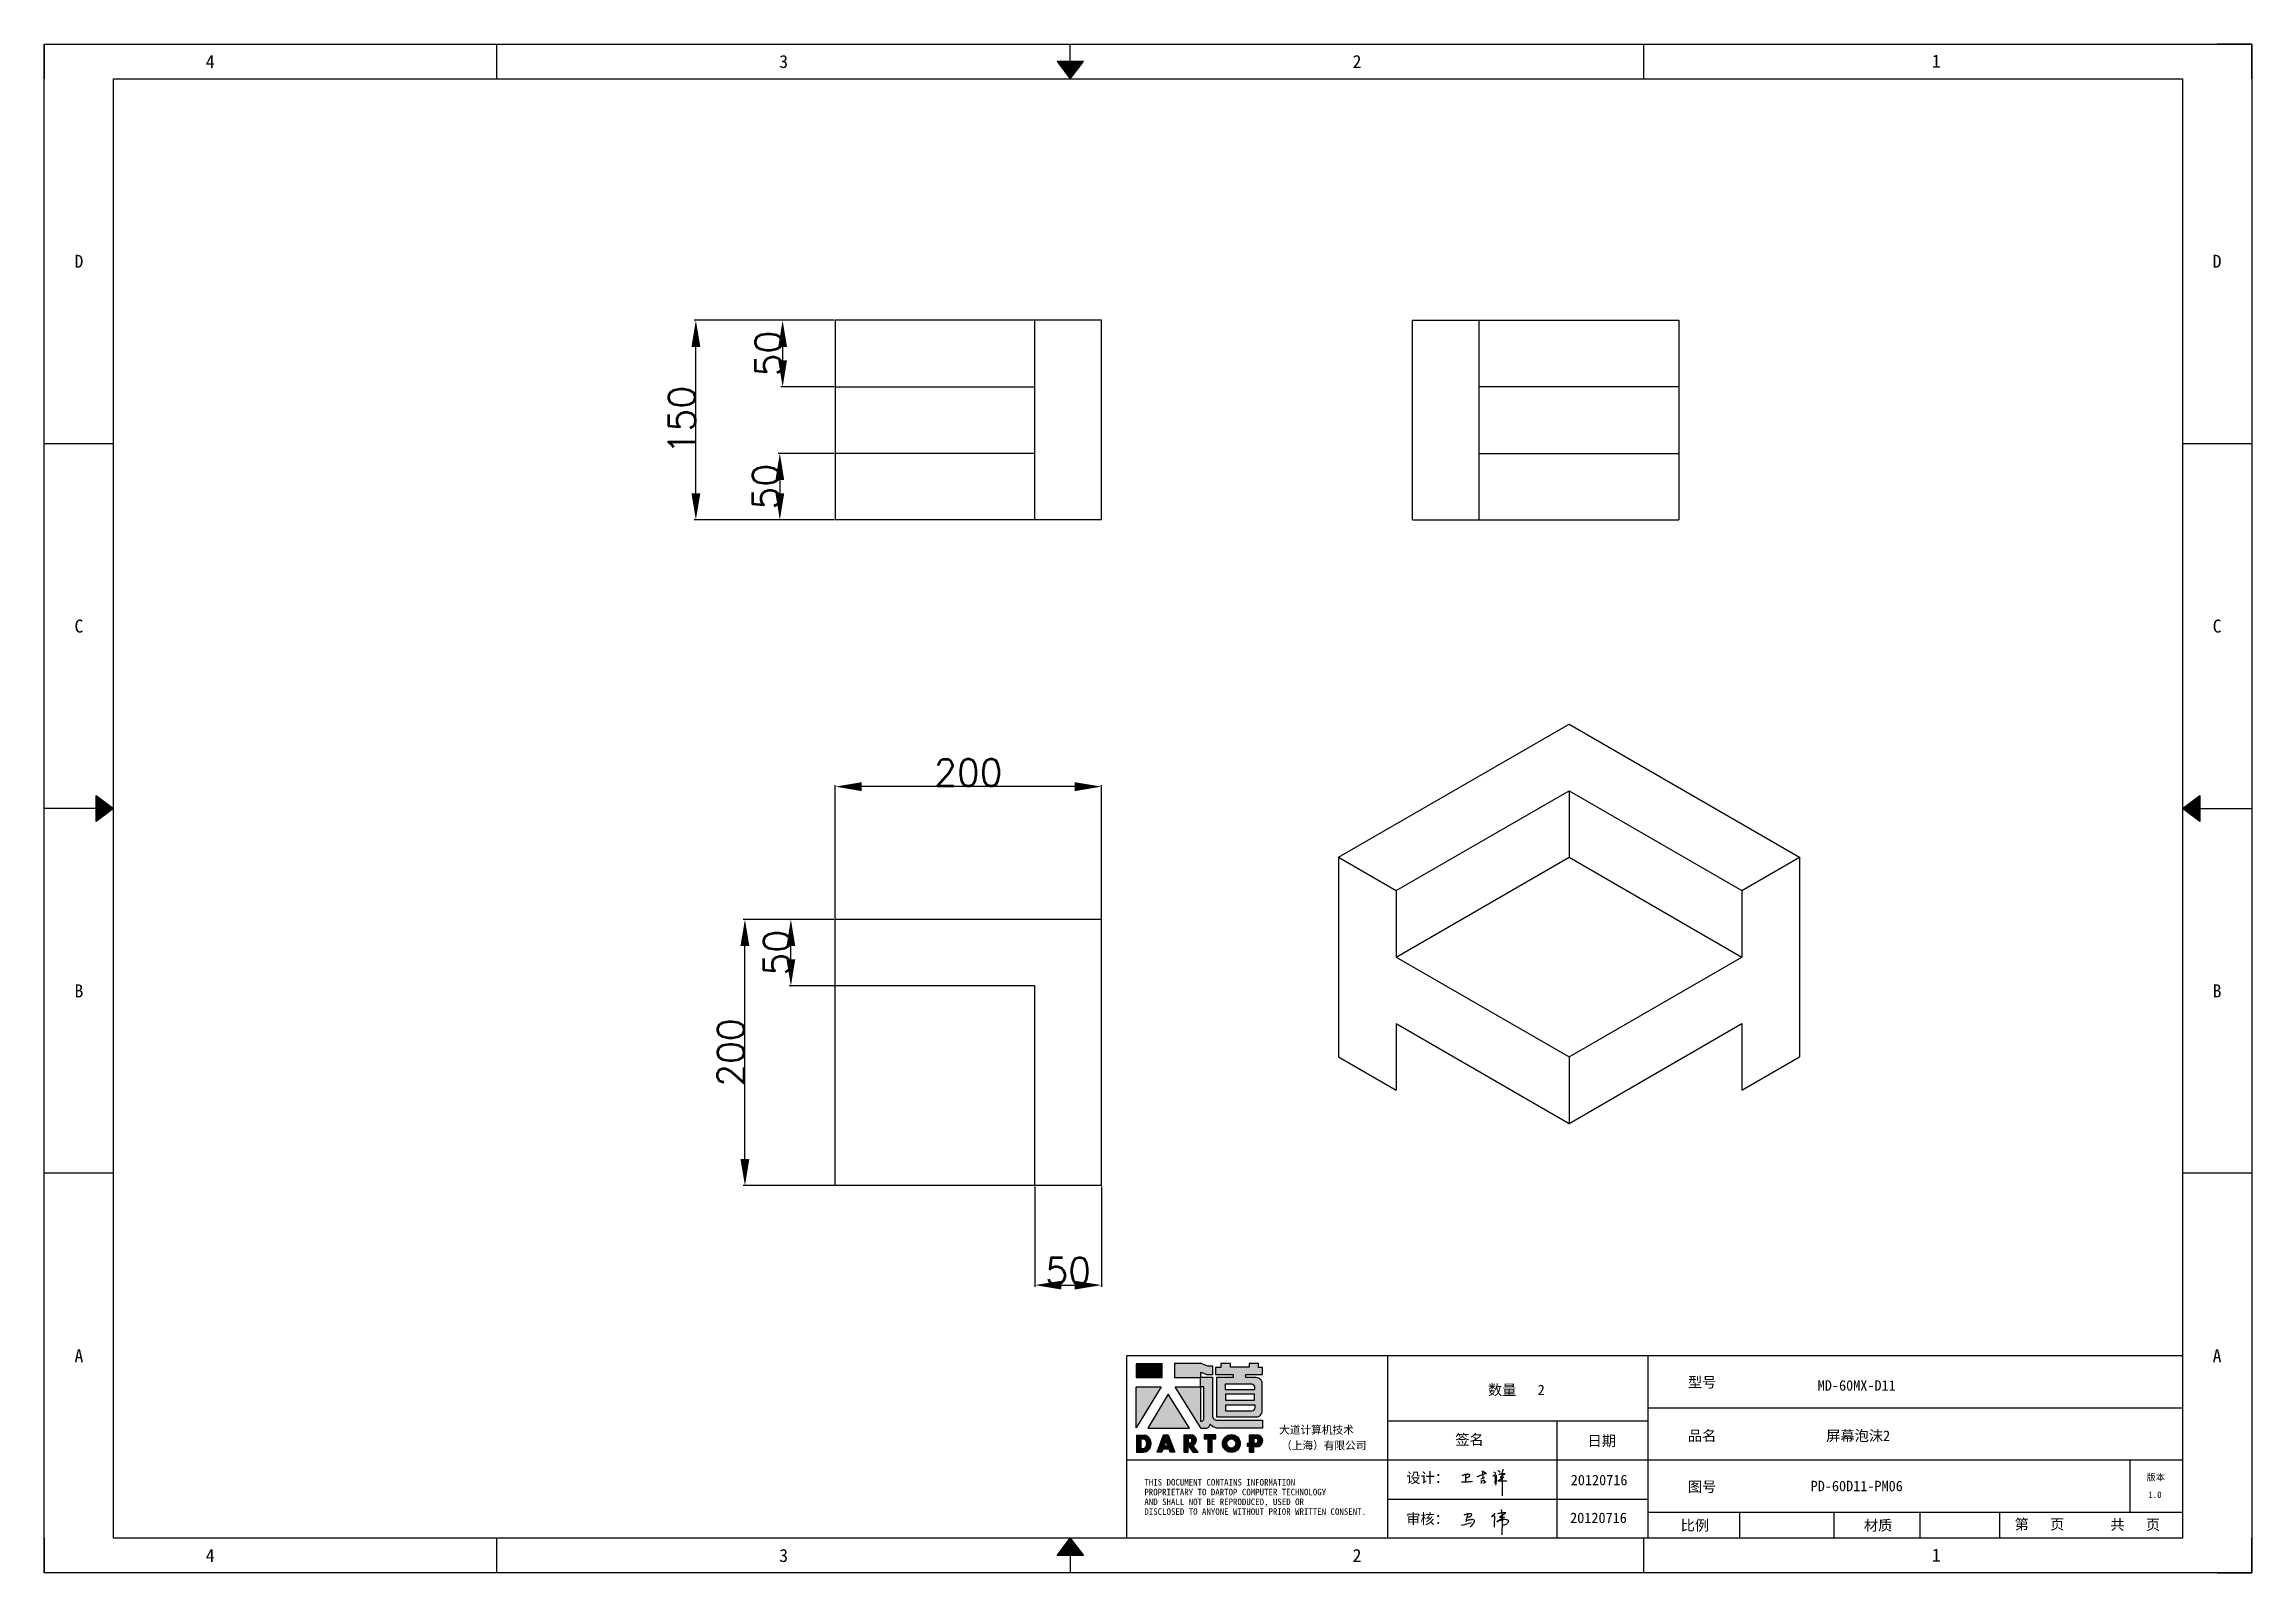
# Model space of a CAD drawing. Header units: millimetres. Extents: x -30327 to 34858, y 4015 to 75103.
# Drawn here: x -1890 to -231, y 10935 to 12084 of the extents above; entities that cross this region are included whole.
import ezdxf
from ezdxf.enums import TextEntityAlignment as Align

# ---------------------------------------------------------------- set-up
doc = ezdxf.new("R2010")
doc.units = ezdxf.units.MM
doc.linetypes.add('DOT', pattern=[0.25, 0, -0.25])
for name, color, linetype in [('4', 7, 'Continuous'), ('print', 30, 'Continuous'), ('yellow', 2, 'Continuous')]:
    doc.layers.add(name, color=color, linetype=linetype)
doc.styles.add('Dartop', font='')
doc.styles.add('hzHT', font='simhei.ttf')
doc.styles.get("Standard").update_dxf_attribs({"font": 'txt', "bigfont": 'gbcbig.shx'})
doc.styles.get('Dartop').set_extended_font_data('FangSong_GB2312')
doc.dimstyles.new('ISO-25', dxfattribs={"dimtxt": 20, "dimasz": 20, "dimexe": 1.25, "dimexo": 0.625, "dimtad": 1, "dimtxsty": 'Standard', "dimcen": 2.5, "dimadec": 0, "dimazin": 0, "dimtfac": 1, "dimtmove": 0, "dimatfit": 3, "dimfxl": 0, "dimarcsym": 0})

msp = doc.modelspace()

# ---------------------------------------------------------------- texts
at = {"color": 0}
for s, height, style, p in [('4', 9.79, 'Dartop', (-1765.1177, 12070.7425)), ('3', 9.79, 'Dartop', (-1334.3579, 12070.7425)), ('2', 9.79, 'Dartop', (-903.598, 12070.7425)), ('1', 9.79, 'Dartop', (-468.3757, 12071.053)), ('D', 9.79, 'Dartop', (-1863.7753, 11920.6292)), ('D', 9.79, 'Dartop', (-257.4582, 11920.6292)), ('C', 9.79, 'Dartop', (-1863.7753, 11646.5093)), ('C', 9.79, 'Dartop', (-257.4582, 11646.5093)), ('B', 9.79, 'Dartop', (-1863.7753, 11372.3894)), ('B', 9.79, 'Dartop', (-257.4582, 11372.3894)), ('A', 9.79, 'Dartop', (-1863.7753, 11098.2695)), ('A', 9.79, 'Dartop', (-257.4582, 11098.2695)), ('型号', 7.832, 'hzHT', (-644.3207, 11078.3475)), ('MD-60MX-D11', 7.831998, 'hzHT', (-528.1774, 11075.946)), ('数量   2', 7.832, 'hzHT', (-783.9076, 11072.5963)), ('签名', 7.832, 'hzHT', (-819.0893, 11035.2719)), ('日期', 7.832, 'hzHT', (-719.7106, 11034.3081)), ('品名', 7.832, 'hzHT', (-644.3207, 11038.1413)), ('屏幕泡沫2', 7.832, 'hzHT', (-527.0826, 11038.1413)), ('20120716', 7.832, 'hzHT', (-721.7207, 11004.8638)), ('图号', 7.832, 'hzHT', (-644.3207, 10999.8596)), ('PD-60D11-PM06', 7.831998, 'hzHT', (-528.1774, 11000.3706)), ('版本', 4.895, 'hzHT', (-303.5221, 11006.9544)), ('1.0', 4.895, 'Dartop', (-304.1109, 10993.8723)), ('20120716', 7.832, 'hzHT', (-722.1871, 10976.4454)), ('比例', 7.832, 'hzHT', (-649.7817, 10970.7957)), ('材质', 7.832, 'hzHT', (-512.0819, 10970.7957)), ('第   页', 7.832, 'hzHT', (-390.9268, 10971.608)), ('共   页', 7.832, 'hzHT', (-318.9832, 10971.3228)), ('4', 9.79, 'Dartop', (-1765.1177, 10948.1562)), ('3', 9.79, 'Dartop', (-1334.3579, 10948.1562)), ('2', 9.79, 'Dartop', (-903.598, 10948.1562)), ('1', 9.79, 'Dartop', (-468.3757, 10948.4667))]:
    msp.add_text(s, height=height, dxfattribs=dict(at, style=style)).set_placement(p, align=Align.MIDDLE_CENTER)
at = {"color": 0, "style": 'hzHT'}
for s, height, p in [('THIS DOCUMENT CONTAINS INFORMATION', 4.894998, (-1063.3391, 11000.7126)), ('PROPRIETARY TO DARTOP COMPUTER TECHNOLOGY', 4.894998, (-1063.3391, 10993.3701)), ('设计：', 7.832, (-866.5343, 11002.6412)), ('AND SHALL NOT BE REPRODUCED, USED OR', 4.894998, (-1063.3391, 10986.0276)), ('DISCLOSED TO ANYONE WITHOUT PRIOR WRITTEN CONSENT.', 4.894998, (-1063.3391, 10978.6851)), ('审核：', 7.832, (-866.6508, 10971.7999))]:
    msp.add_text(s, height=height, dxfattribs=at).set_placement(p)
at = {"layer": '4', "color": 0, "style": 'hzHT'}
for s, p in [('大道计算机技术', (-962.0972, 11039.5924)), ('（上海）有限公司', (-960.6192, 11027.8851))]:
    msp.add_text(s, height=5.874, dxfattribs=at).set_placement(p)

# ---------------------------------------------------------------- blocks, each defined once
blk = doc.blocks.new('*D811')
at = {"layer": 'Defpoints', "color": 0, "transparency": 16777216}
for p in [(-1295.6, 11525.9), (-1295.6, 11426.1), (-1095.6, 11426.1)]:
    blk.add_point(p, dxfattribs=at)
at = {"layer": 'yellow', "color": 0, "lineweight": -2, "transparency": 16777216}
for p, q in [((-1295.6, 11426.7), (-1295.6, 11527.1)), ((-1095.6, 11426.7), (-1095.6, 11527.1)), ((-1115.6, 11525.9), (-1275.6, 11525.9))]:
    blk.add_line(p, q, dxfattribs=at)
at = {"layer": 'yellow', "color": 0, "transparency": 16777216}
for points in [[(-1275.6, 11529.2), (-1275.6, 11522.5), (-1295.6, 11525.9)], [(-1115.6, 11529.2), (-1115.6, 11522.5), (-1095.6, 11525.9)]]:
    blk.add_solid(points, dxfattribs=at)
at = {"layer": 'yellow', "color": 0, "transparency": 16777216, "insert": (-1195.6, 11536.5), "char_height": 20, "attachment_point": 5}
blk.add_mtext('200', dxfattribs=at)
blk = doc.blocks.new('*D812')
at = {"layer": 'Defpoints', "color": 0, "transparency": 16777216}
for p in [(-1363.4, 11426.1), (-1295.6, 11426.1), (-1295.6, 11226.1)]:
    blk.add_point(p, dxfattribs=at)
at = {"layer": 'yellow', "color": 0, "lineweight": -2, "transparency": 16777216}
for p, q in [((-1296.3, 11426.1), (-1364.7, 11426.1)), ((-1363.4, 11246.1), (-1363.4, 11406.1)), ((-1296.3, 11226.1), (-1364.7, 11226.1))]:
    blk.add_line(p, q, dxfattribs=at)
at = {"layer": 'yellow', "color": 0, "transparency": 16777216}
for points in [[(-1366.8, 11406.1), (-1360.1, 11406.1), (-1363.4, 11426.1)], [(-1366.8, 11246.1), (-1360.1, 11246.1), (-1363.4, 11226.1)]]:
    blk.add_solid(points, dxfattribs=at)
at = {"layer": 'yellow', "color": 0, "transparency": 16777216, "insert": (-1374.1, 11326.1), "char_height": 20, "attachment_point": 5, "rotation": 90}
blk.add_mtext('200', dxfattribs=at)
blk = doc.blocks.new('*D813')
at = {"layer": 'Defpoints', "color": 0, "transparency": 16777216}
for p in [(-1145.6, 11226.1), (-1095.6, 11226.1), (-1095.6, 11151.3)]:
    blk.add_point(p, dxfattribs=at)
at = {"layer": 'yellow', "color": 0, "lineweight": -2, "transparency": 16777216}
for p, q in [((-1145.6, 11225.5), (-1145.6, 11150.1)), ((-1095.6, 11225.5), (-1095.6, 11150.1)), ((-1125.6, 11151.3), (-1115.6, 11151.3))]:
    blk.add_line(p, q, dxfattribs=at)
at = {"layer": 'yellow', "color": 0, "transparency": 16777216}
for points in [[(-1125.6, 11154.6), (-1125.6, 11148), (-1145.6, 11151.3)], [(-1115.6, 11154.6), (-1115.6, 11148), (-1095.6, 11151.3)]]:
    blk.add_solid(points, dxfattribs=at)
at = {"layer": 'yellow', "color": 0, "transparency": 16777216, "insert": (-1120.6, 11161.9), "char_height": 20, "attachment_point": 5}
blk.add_mtext('50', dxfattribs=at)
blk = doc.blocks.new('*D814')
at = {"layer": 'Defpoints', "color": 0, "transparency": 16777216}
for p in [(-1328.9, 11426.1), (-1296.6, 11426.1), (-1295.6, 11376.1)]:
    blk.add_point(p, dxfattribs=at)
at = {"layer": 'yellow', "color": 0, "lineweight": -2, "transparency": 16777216}
for p, q in [((-1297.3, 11426.1), (-1330.2, 11426.1)), ((-1328.9, 11396.1), (-1328.9, 11406.1)), ((-1296.3, 11376.1), (-1330.2, 11376.1))]:
    blk.add_line(p, q, dxfattribs=at)
at = {"layer": 'yellow', "color": 0, "transparency": 16777216}
for points in [[(-1332.2, 11406.1), (-1325.6, 11406.1), (-1328.9, 11426.1)], [(-1332.2, 11396.1), (-1325.6, 11396.1), (-1328.9, 11376.1)]]:
    blk.add_solid(points, dxfattribs=at)
at = {"layer": 'yellow', "color": 0, "transparency": 16777216, "insert": (-1339.5, 11401.1), "char_height": 20, "attachment_point": 5, "rotation": 90}
blk.add_mtext('50', dxfattribs=at)
blk = doc.blocks.new('*D815')
at = {"layer": 'Defpoints', "color": 0, "transparency": 16777216}
for p in [(-1295.6, 11876.3), (-1335.1, 11826.3), (-1295.6, 11826.3)]:
    blk.add_point(p, dxfattribs=at)
at = {"layer": 'yellow', "color": 0, "lineweight": -2, "transparency": 16777216}
for p, q in [((-1296.3, 11876.3), (-1336.4, 11876.3)), ((-1335.1, 11856.3), (-1335.1, 11846.3)), ((-1296.3, 11826.3), (-1336.4, 11826.3))]:
    blk.add_line(p, q, dxfattribs=at)
at = {"layer": 'yellow', "color": 0, "transparency": 16777216}
for points in [[(-1338.4, 11856.3), (-1331.8, 11856.3), (-1335.1, 11876.3)], [(-1338.4, 11846.3), (-1331.8, 11846.3), (-1335.1, 11826.3)]]:
    blk.add_solid(points, dxfattribs=at)
at = {"layer": 'yellow', "color": 0, "transparency": 16777216, "insert": (-1345.7, 11851.3), "char_height": 20, "attachment_point": 5, "rotation": 90}
blk.add_mtext('50', dxfattribs=at)
blk = doc.blocks.new('*D816')
at = {"layer": 'Defpoints', "color": 0, "transparency": 16777216}
for p in [(-1295.6, 11776.3), (-1337.2, 11726.3), (-1295.6, 11726.3)]:
    blk.add_point(p, dxfattribs=at)
at = {"layer": 'yellow', "color": 0, "lineweight": -2, "transparency": 16777216}
for p, q in [((-1296.3, 11776.3), (-1338.5, 11776.3)), ((-1337.2, 11756.3), (-1337.2, 11746.3)), ((-1296.3, 11726.3), (-1338.5, 11726.3))]:
    blk.add_line(p, q, dxfattribs=at)
at = {"layer": 'yellow', "color": 0, "transparency": 16777216}
for points in [[(-1340.5, 11756.3), (-1333.9, 11756.3), (-1337.2, 11776.3)], [(-1340.5, 11746.3), (-1333.9, 11746.3), (-1337.2, 11726.3)]]:
    blk.add_solid(points, dxfattribs=at)
at = {"layer": 'yellow', "color": 0, "transparency": 16777216, "insert": (-1347.8, 11751.3), "char_height": 20, "attachment_point": 5, "rotation": 90}
blk.add_mtext('50', dxfattribs=at)
blk = doc.blocks.new('*D817')
at = {"layer": 'Defpoints', "color": 0, "transparency": 16777216}
for p in [(-1400.3, 11876.3), (-1295.6, 11876.3), (-1295.6, 11726.3)]:
    blk.add_point(p, dxfattribs=at)
at = {"layer": 'yellow', "color": 0, "lineweight": -2, "transparency": 16777216}
for p, q in [((-1296.3, 11876.3), (-1401.5, 11876.3)), ((-1400.3, 11746.3), (-1400.3, 11856.3)), ((-1296.3, 11726.3), (-1401.5, 11726.3))]:
    blk.add_line(p, q, dxfattribs=at)
at = {"layer": 'yellow', "color": 0, "transparency": 16777216}
for points in [[(-1403.6, 11856.3), (-1396.9, 11856.3), (-1400.3, 11876.3)], [(-1403.6, 11746.3), (-1396.9, 11746.3), (-1400.3, 11726.3)]]:
    blk.add_solid(points, dxfattribs=at)
at = {"layer": 'yellow', "color": 0, "transparency": 16777216, "insert": (-1410.9, 11801.3), "char_height": 20, "attachment_point": 5, "rotation": 90}
blk.add_mtext('150', dxfattribs=at)
blk = doc.blocks.new('*U748')
at = {"color": 254, "linetype": 'Continuous', "extrusion": (0, 0, -1)}
for points in [[(-17, 0.333), (-16.812, 0.25), (-17, 0.5)], [(-17, 0.333), (-17.188, 0.25), (-16.812, 0.25)], [(-17, 0.333), (-17, 0.5), (-17.188, 0.25)]]:
    blk.add_solid(points, dxfattribs=at)
blk = doc.blocks.new('*U747')
at = {"color": 254, "linetype": 'Continuous', "extrusion": (0, 0, -1)}
for points in [[(-33.167, 11), (-33, 11), (-33.25, 11.188)], [(-33.167, 11), (-33.25, 11.188), (-33.25, 10.812)], [(-33.167, 11), (-33.25, 10.812), (-33, 11)]]:
    blk.add_solid(points, dxfattribs=at)
blk = doc.blocks.new('*U749')
at = {"color": 254, "linetype": 'Continuous'}
for points in [[(17, 21.667), (17.188, 21.75), (16.812, 21.75)], [(17, 21.667), (16.812, 21.75), (17, 21.5)], [(17, 21.667), (17, 21.5), (17.188, 21.75)]]:
    blk.add_solid(points, dxfattribs=at)
blk = doc.blocks.new('*U746')
at = {"color": 254, "linetype": 'Continuous', "extrusion": (0, 0, -1)}
for points in [[(-0.833, 11), (-0.75, 10.812), (-0.75, 11.188)], [(-0.833, 11), (-0.75, 11.188), (-1, 11)], [(-0.833, 11), (-1, 11), (-0.75, 10.812)]]:
    blk.add_solid(points, dxfattribs=at)
blk = doc.blocks.new('dadao')
for p, q in [((48, 19.2), (44.9, 10.4)), ((44.9, 10.4), (51.2, 10.4)), ((51.2, 10.4), (48, 19.2))]:
    blk.add_line(p, q)
for points in [[(41.8, 121.6), (41.8, 143.7), (-0.4, 143.7), (-0.4, 121.6), (41.8, 121.6)], [(104.8, 122), (104.8, 130.3), (114.1, 126.3), (124.2, 126.3), (124.2, 139.6), (115.9, 139.6), (105.1, 143.9), (61.5, 143.9)], [(61.7, 144), (61.7, 121.3), (103.9, 121.3)], [(113.4, 38.7), (105.1, 38.7), (63, 106.5), (103.9, 106.5), (103.9, 120.9), (103.9, 121.3)], [(109.7, 53.6), (109.7, 106.2), (104.3, 106.2), (104.3, 50.4), (106.6, 50.4)], [(144.6, 94.4), (144.6, 84.8), (192, 84.8), (192, 94.1), (144.9, 94.1)], [(120.2, 45), (119.5, 45), (119.5, 44.6)], [(0, 28), (0, 0), (11.8, 0)], [(0.1, 28), (14, 28)], [(7.1, 21.8), (7.1, 6.1), (12, 6.1)], [(7.1, 21.8), (11.4, 21.8)], [(76.8, 28.2), (76.8, 0), (84.1, 0), (84.1, 11.1), (91.6, -0.1), (100.3, -0.1), (91.7, 11.1)], [(76.8, 28.2), (90.6, 28.2)], [(84, 22.7), (84, 15.3), (87.2, 15.3)], [(84, 22.7), (87.3, 22.7)], [(183.7, 0), (183.7, 9.6), (180.6, 9.6), (180.6, 14.9), (183.8, 14.9), (183.8, 28.1), (196.1, 28.1), (196.5, 28.1)], [(183.7, 0), (190.9, 0), (190.9, 9.6), (198.8, 9.6)], [(194.9, 22.3), (190.8, 22.3), (190.8, 15), (194.4, 15)]]:
    blk.add_lwpolyline(points)
blk.add_lwpolyline([(137.1, 144.2), (137.1, 137.9), (128.3, 137.9), (128.3, 126.5), (157.3, 126.5), (157.3, 121.5), (130.3, 121.5), (130.3, 57.5), (194.4, 57.5, 0.414214), (204.4, 67.5), (204.4, 111.3, 0.414214), (194.4, 121.3), (177.5, 121.3), (177.5, 126.3), (204.7, 126.3), (204.7, 137.7), (198.2, 137.7), (198.2, 143.9), (183.3, 143.9), (183.3, 138), (153, 138), (153, 144.2), (137.1, 144.2)], format="xyb", close=True)
for points in [[(104.8, 122), (123.4, 122), (123.4, 60, 0.414214), (131.4, 52), (204.8, 52), (204.8, 39.1), (131.7, 39.1)], [(144.3, 110.8), (144.3, 101.8), (192.3, 101.8), (192.3, 105.5, 0.414214), (187.3, 110.5), (144.3, 110.5)], [(144.6, 77), (144.6, 67.5), (187.6, 67.5, 0.414214), (192.6, 72.5), (192.6, 76.4), (144.6, 76.4)]]:
    blk.add_lwpolyline(points, format="xyb")
for points in [[(-0.3, 106.2), (40.4, 106.2), (-0.3, 39.7), (-0.3, 106.2)], [(51.7, 94.1), (18.4, 39.3), (86.2, 39.3)], [(43.8, 28.2), (51.8, 28.2), (62.6, -0.1), (55, -0.1), (53.2, 5), (42.9, 5), (41.1, 0), (33.6, 0)], [(110, 28.1), (110, 21.9), (116, 21.9), (116, -0.1), (123.2, -0.1), (123.2, 22), (129.2, 22), (129.2, 28.1), (110, 28.1)]]:
    blk.add_lwpolyline(points, close=True)
for radius in [14.5, 7.44]:
    blk.add_circle((154.2, 14.2), radius)
for centre, radius, start, end in [((99.2, 60.7), 12.6, 305.6399, 325.969), ((111.6, 46.7), 8.19, 282.9811, 347.6627), ((136, 61.7), 22.9, 226.7358, 259.3209), ((8.5, 13.9), 8.49, 294.2143, 69.7177), ((9.6, 14.2), 14.4, 278.6604, 72.3203), ((86.4, 19), 3.8, 282.527, 76.7196), ((88.6, 19.4), 8.95, 290.6073, 77.2124), ((193.7, 18.7), 3.8, 280.9891, 72.5513), ((195.7, 18.6), 9.51, 288.8959, 85.2442)]:
    blk.add_arc(centre, radius, start, end)
blk = doc.blocks.new('h')
for p, q in [((20768.1, -2360.9), (20773, -2359.1)), ((20769.5, -2366.9), (20769.8, -2370.6)), ((20769.8, -2370.6), (20770.9, -2378)), ((20770.9, -2378), (20771.5, -2370.6)), ((20772.4, -2369.3), (20774.9, -2367.8)), ((20773, -2359.1), (20784.1, -2355.2)), ((20773.3, -2331.8), (20775.3, -2338.7)), ((20789.1, -2340.9), (20773.5, -2331.9)), ((20775.3, -2338.7), (20775.6, -2351.2)), ((20775.6, -2351.2), (20775.5, -2357.3)), ((20782.2, -2369.2), (20780, -2377.1)), ((20780, -2377.1), (20788.3, -2371.3)), ((20780.1, -2366.4), (20780.8, -2366.4)), ((20781.9, -2367.4), (20782.2, -2369.2)), ((20845.7, -2343.5), (20848.4, -2353)), ((20848.9, -2370.3), (20847.9, -2424)), ((20848.4, -2353), (20848.9, -2370.3))]:
    blk.add_line(p, q)
for points in [[(20696.6, -2372.4, 0.002073), (20710.6, -2371.9, 0.016137), (20719.6, -2371.3, 0.008314), (20736.9, -2369.3)], [(20699.1, -2348.2, -0.029745), (20704.6, -2345.4, -0.046842), (20708.4, -2344.2, -0.00919), (20714.3, -2343, -0.018517), (20717.2, -2342.5, -0.037841), (20720.3, -2342.4, -0.039541), (20723.2, -2342.8, -0.149785), (20726, -2344.3, -0.204935), (20726.9, -2346.6, -0.074872), (20726.5, -2348.3, -0.061615), (20725.6, -2350.3, -0.034204), (20723.8, -2352.6, -0.045776), (20722.3, -2354.1, -0.054985), (20720.4, -2355.3, -0.036348), (20717.3, -2356.5, -0.067752), (20715.7, -2356.8, -0.043553), (20713.2, -2356.7)], [(20755, -2351.9, -0.024077), (20759.9, -2350.1, -0.013147), (20768.7, -2346.5, -0.00522), (20775.4, -2344.1, -0.018517), (20777.3, -2343.4, -0.008274), (20786.3, -2341, -0.039541), (20788.3, -2340.8, -0.079216), (20789.4, -2341, -0.204935)], [(20813.5, -2350.1, 0.007348), (20815.9, -2348.7, 0.008421), (20818, -2347.3, 0.009459), (20819.7, -2346.2, -0.016325), (20820.7, -2345.5, -0.173771), (20821.8, -2345.3, -0.085159), (20823.9, -2346, -0.125883), (20826, -2347.9, -0.160659), (20826.6, -2350.1, -0.010447), (20826.5, -2352.3, -0.008247), (20826.2, -2355.1, -0.002698), (20825.3, -2374, 0.001562), (20823.9, -2383.7, 0.016137)], [(20816.8, -2335, -0.053561), (20819.6, -2336.1, -0.075272), (20821.3, -2337.3, -0.005295), (20822.5, -2338.5, -0.009337), (20823.1, -2339.1, -0.026146), (20823.7, -2339.8, -0.016644), (20824.5, -2340.9)], [(20832.1, -2329.2, -0.053561), (20834.9, -2330.3, -0.075272), (20836.7, -2331.5, -0.005295), (20837.8, -2332.6, -0.009337), (20838.5, -2333.3, -0.026146), (20839, -2334, -0.016644), (20839.8, -2335.1)], [(20836, -2343.7, -0.02797), (20842.1, -2342.6, -0.048868), (20845.6, -2342.2, -0.00919), (20851.1, -2341.4, -0.018517), (20853.9, -2341.1, -0.037841), (20856.7, -2341.2, -0.039541), (20859.4, -2341.6, -0.018282), (20840.6, -2354.7, -0.000937)], [(20847.6, -2340.2, 0.021784), (20849.6, -2335.9, 0.028296), (20850.8, -2332.4, 0.008136), (20851.9, -2328.2, 0.028913), (20852.2, -2327, 0.08193), (20852.1, -2325.9, 0.075058), (20851.7, -2324.7, 0.275043)]]:
    blk.add_lwpolyline(points, format="xyb")
for points in [[(20711.3, -2343.5), (20711.3, -2343.5), (20711.5, -2355.8), (20710.7, -2368), (20710.6, -2371.9)], [(20821.5, -2350.6), (20822.4, -2359.2), (20822.2, -2364.9), (20821.7, -2369), (20821.3, -2376.3), (20823.6, -2368.5), (20827.2, -2366.3), (20829.5, -2366.3)], [(20840.6, -2354.7), (20850, -2354.7), (20855, -2354.3), (20845.9, -2361.1), (20840.5, -2364), (20833, -2367.5), (20863.2, -2367.4), (20865.9, -2367.3)]]:
    blk.add_lwpolyline(points)
for centre, radius, start, end in [((20773.7, -2371.2), 2.3, 121.9907, 163.60158), ((20787.5, -2406), 40.3, 100.61827, 108.24823), ((20780.8, -2367.6), 1.15, 9.4675, 90)]:
    blk.add_arc(centre, radius, start, end)

# ---------------------------------------------------------------- dimensions: what is measured, and where the dimension line sits
at = {"layer": 'yellow'}
for base, p1, p2, angle, picture, middle in [((-1400.2786, 11876.3259), (-1295.6434, 11726.3259), (-1295.6434, 11876.3259), 90, '*D817', (-1410.9036, 11801.3259)), ((-1335.1039, 11826.3259), (-1295.6434, 11876.3259), (-1295.6434, 11826.3259), 90, '*D815', (-1345.7289, 11851.3259)), ((-1337.2063, 11726.3259), (-1295.6434, 11776.3259), (-1295.6434, 11726.3259), 90, '*D816', (-1347.8313, 11751.3259)), ((-1295.6434, 11525.877), (-1095.6434, 11426.0837), (-1295.6434, 11426.0837), 180, '*D811', (-1195.6434, 11536.502)), ((-1363.447, 11426.0837), (-1295.6434, 11226.0837), (-1295.6434, 11426.0837), 270, '*D812', (-1374.072, 11326.0837)), ((-1328.9103, 11426.0837), (-1295.6434, 11376.0837), (-1296.6434, 11426.0837), 90, '*D814', (-1339.5353, 11401.0837))]:
    dim = msp.add_linear_dim(base=base, p1=p1, p2=p2, angle=angle, dimstyle='ISO-25', dxfattribs=at)
    dim.commit()
    dim.dimension.update_dxf_attribs({"geometry": picture, "text_midpoint": middle})
dim = msp.add_linear_dim(base=(-1095.6434, 11151.3021), p1=(-1145.6434, 11226.0837), p2=(-1095.6434, 11226.0837), dimstyle='ISO-25', dxfattribs=at)
dim.commit()
dim.dimension.update_dxf_attribs({"geometry": '*D813', "text_midpoint": (-1120.6434, 11161.9271)})

# ---------------------------------------------------------------- hatches: boundary and pattern name
for points in [[(-1050.0113, 11092.2067), (-1069.5386, 11092.2067), (-1069.5386, 11082.0044), (-1050.0113, 11082.0044)], [(-1050.64, 11074.8661), (-1069.4863, 11074.8661), (-1069.4863, 11044.095)], [(-1045.4157, 11069.282), (-1060.8219, 11043.8901), (-1029.4511, 11043.8901)], [(-1009.5319, 11038.6947), (-1018.4473, 11038.6947), (-1018.4473, 11035.8662), (-1015.6656, 11035.8662), (-1015.6656, 11025.6735), (-1012.3351, 11025.6735), (-1012.3351, 11035.8729), (-1009.5319, 11035.8729)]]:
    msp.add_hatch(color=0).paths.add_polyline_path(points)
h = msp.add_hatch(color=0)
h.paths.add_polyline_path([(-1020.8293, 11086.0063), (-1016.5196, 11084.1445), (-1011.8602, 11084.1445), (-1011.8602, 11090.3113), (-1015.7042, 11090.3113), (-1020.7128, 11092.2893), (-1040.7843, 11092.2893), (-1040.7843, 11081.8598), (-1021.2551, 11081.8598), (-1021.2551, 11081.6489), (-1021.2551, 11074.9829), (-1040.1928, 11074.9829), (-1020.7141, 11043.6352), (-1016.857, 11043.6352, 0.279374822), (-1014.0412, 11046.3734), (-1014.0412, 11046.5178), (-1013.701, 11046.5178, 0.143145365), (-1008.3908, 11043.8154), (-974.5433, 11043.8154), (-974.5433, 11049.7606), (-1008.535, 11049.7606, -0.414213562), (-1012.2374, 11053.463), (-1012.2374, 11082.1893), (-1020.8293, 11082.1893)])
h.paths.add_polyline_path([(-1021.0583, 11074.8496), (-1018.5767, 11074.8492), (-1018.5767, 11050.5191, -0.088935736), (-1020.0148, 11049.04), (-1021.067, 11049.04)], flags=16)
h = msp.add_hatch(color=0)
h.paths.add_polyline_path([(-974.6016, 11089.4479), (-977.6131, 11089.4479), (-977.6131, 11092.3128), (-984.4967, 11092.3128), (-984.4967, 11089.5911), (-998.5501, 11089.5911), (-998.5501, 11092.456), (-1005.9104, 11092.456), (-1005.9104, 11089.5381), (-1009.9774, 11089.5381), (-1009.9774, 11084.2567), (-996.5563, 11084.2567), (-996.5563, 11081.9208), (-1009.0624, 11081.9208), (-1009.0624, 11052.3464), (-979.3732, 11052.3464, 0.414213562), (-974.7452, 11056.9744), (-974.7452, 11077.2276, 0.414213562), (-979.3732, 11081.8556), (-987.2215, 11081.8556), (-987.2215, 11084.1476), (-974.6016, 11084.1476)])
h.paths.add_polyline_path([(-982.6519, 11076.8419, -0.414213562), (-980.3379, 11074.5279), (-980.3379, 11072.8309), (-1002.5657, 11072.8309), (-1002.5657, 11076.8419)], flags=16)
h.paths.add_polyline_path([(-980.4815, 11069.2496), (-980.4815, 11064.9522), (-1002.4221, 11064.9522), (-1002.4221, 11069.2496)], flags=16)
h.paths.add_polyline_path([(-980.1948, 11061.0845), (-980.1948, 11059.2442, -0.414213562), (-982.5088, 11056.9302), (-1002.4221, 11056.9302), (-1002.4221, 11061.0845)], flags=16)
h = msp.add_hatch(color=0)
h.paths.add_polyline_path([(-1062.8823, 11038.6482), (-1069.3478, 11038.6482), (-1069.3478, 11025.7123), (-1063.9025, 11025.7123, 0.793015906)])
h.paths.add_polyline_path([(-1063.8066, 11028.5451), (-1066.0673, 11028.5451), (-1066.0673, 11035.8153), (-1064.0562, 11035.8153, -0.67136089)], flags=16)
h = msp.add_hatch(color=0)
h.paths.add_polyline_path([(-1045.3671, 11038.7546), (-1049.0569, 11038.7546), (-1053.8021, 11025.6984), (-1050.3068, 11025.6984), (-1049.4845, 11028.0123), (-1044.7494, 11028.0123), (-1043.9092, 11025.6704), (-1040.386, 11025.6704)])
h.paths.add_polyline_path([(-1045.6543, 11030.5063), (-1048.5879, 11030.5063), (-1047.148, 11034.6089)], flags=16)
h = msp.add_hatch(color=0)
h.paths.add_polyline_path([(-1027.4317, 11038.7455), (-1033.7906, 11038.7455), (-1033.7906, 11025.6912), (-1030.4303, 11025.6912), (-1030.4303, 11030.8664), (-1026.9764, 11025.6446), (-1022.9158, 11025.6446), (-1026.8909, 11030.8335, 0.744054942)])
h.paths.add_polyline_path([(-1030.461, 11032.7985), (-1030.461, 11036.2266), (-1028.959, 11036.2266, -0.796808968), (-1028.9815, 11032.7985)], flags=16)
h = msp.add_hatch(color=0)
h.paths.add_polyline_path([(-1004.6853, 11032.2652, 1), (-991.2806, 11032.2652, 1)])
h.paths.add_polyline_path([(-994.5397, 11032.2652, -1), (-1001.4262, 11032.2652, -1)], flags=16)
h = msp.add_hatch(color=0)
h.paths.add_polyline_path([(-978.4234, 11038.7145), (-978.6158, 11038.7145), (-984.2847, 11038.7145), (-984.2847, 11032.6221), (-985.7889, 11032.6221), (-985.7889, 11030.1492), (-984.309, 11030.1492), (-984.309, 11025.7141), (-980.9996, 11025.7141), (-980.9996, 11030.1665), (-977.3632, 11030.1665, 0.812303812)])
h.paths.add_polyline_path([(-981.0487, 11032.639), (-981.0487, 11036.0467), (-979.1655, 11036.0467, -0.778213434), (-979.3578, 11032.639)], flags=16)

# ---------------------------------------------------------------- linework, layer by layer
at = {"color": 0, "linetype": 'DOT'}
for p, q in [((-1889.8819, 12083.7959), (-257.4582, 12083.7959)), ((-1889.8819, 10961.2095), (-1889.8819, 12057.6892)), ((-231.3515, 12057.6892), (-231.3515, 10961.2095)), ((-257.4582, 10935.1029), (-1889.8819, 10935.1029))]:
    msp.add_line(p, q, dxfattribs=at)
at = {"color": 0}
for p, q in [((-1889.8819, 12083.7959), (-1889.8819, 12057.6892)), ((-1889.8819, 12083.7959), (-1889.8819, 12083.7959)), ((-1549.7378, 12057.6892), (-1549.7378, 12083.7959)), ((-1118.9779, 12070.7425), (-1118.9779, 12083.7959)), ((-688.2181, 12057.6892), (-688.2181, 12083.7959)), ((-231.3515, 12083.7959), (-257.4582, 12083.7959)), ((-231.3515, 12057.6892), (-231.3515, 12083.7959)), ((-1837.6686, 10961.2095), (-1837.6686, 12057.6892)), ((-1837.6686, 12057.6892), (-283.5649, 12057.6892)), ((-283.5649, 12057.6892), (-283.5649, 10961.2095)), ((-1837.6686, 11783.5693), (-1889.8819, 11783.5693)), ((-231.3515, 11783.5693), (-283.5649, 11783.5693)), ((-1850.722, 11509.4494), (-1889.8819, 11509.4494)), ((-270.5115, 11509.4494), (-231.3515, 11509.4494)), ((-1837.6686, 11235.3295), (-1889.8819, 11235.3295)), ((-231.3515, 11235.3295), (-283.5649, 11235.3295)), ((-283.5649, 11098.2695), (-1076.5546, 11098.2695)), ((-1076.5546, 10961.2095), (-1076.5546, 11098.2695)), ((-880.7547, 11098.2695), (-880.7547, 10961.2095)), ((-684.9547, 10961.2095), (-684.9547, 11098.2695)), ((-880.7547, 11049.3195), (-684.9547, 11049.3195)), ((-753.4847, 11049.3195), (-753.4847, 10961.2095)), ((-684.9547, 11059.1095), (-283.5649, 11059.1095)), ((-1076.5546, 11019.9495), (-880.7547, 11019.9495)), ((-880.7547, 11019.9495), (-283.5649, 11019.9495)), ((-322.7249, 10980.7895), (-322.7249, 11019.9495)), ((-880.7547, 10990.5795), (-684.9547, 10990.5795)), ((-684.9547, 10980.7895), (-283.5649, 10980.7895)), ((-616.0674, 10961.2095), (-616.0674, 10980.7895)), ((-545.0745, 10961.2095), (-545.0745, 10980.7895)), ((-480.5355, 10961.2095), (-480.5355, 10980.7895)), ((-420.6248, 10961.2095), (-420.6248, 10980.7895)), ((-1889.8819, 10961.2095), (-1889.8819, 10935.1029)), ((-283.5649, 10961.2095), (-1837.6686, 10961.2095)), ((-1549.7378, 10935.1029), (-1549.7378, 10961.2095)), ((-1118.9779, 10948.1562), (-1118.9779, 10935.1029)), ((-688.2181, 10935.1029), (-688.2181, 10961.2095)), ((-231.3515, 10935.1029), (-231.3515, 10961.2095)), ((-1889.8819, 10935.1029), (-1889.8819, 10935.1029)), ((-257.4582, 10935.1029), (-231.3515, 10935.1029))]:
    msp.add_line(p, q, dxfattribs=at)
for p, q in [((-1095.6434, 11876.3259), (-1295.6434, 11876.3259)), ((-1295.6434, 11876.3259), (-1295.6434, 11726.3259)), ((-1145.6434, 11726.3259), (-1145.6434, 11876.3259)), ((-1095.6434, 11726.3259), (-1095.6434, 11876.3259)), ((-861.9231, 11726.3259), (-861.9231, 11876.3259)), ((-861.9231, 11876.3259), (-661.9231, 11876.3259)), ((-811.9231, 11726.3259), (-811.9231, 11876.3259)), ((-661.9231, 11876.3259), (-661.9231, 11726.3259)), ((-1295.6434, 11826.3259), (-1145.6434, 11826.3259)), ((-661.9231, 11826.3259), (-811.9231, 11826.3259)), ((-1145.6434, 11776.3259), (-1295.6434, 11776.3259)), ((-811.9231, 11776.3259), (-661.9231, 11776.3259)), ((-1095.6434, 11726.3259), (-1295.6434, 11726.3259)), ((-861.9231, 11726.3259), (-661.9231, 11726.3259)), ((-917.5055, 11472.8168), (-744.3004, 11572.8168)), ((-744.3004, 11572.8168), (-571.0953, 11472.8168)), ((-874.2042, 11447.8168), (-744.3004, 11522.8168)), ((-744.3004, 11522.8168), (-614.3966, 11447.8168)), ((-744.3004, 11522.8168), (-744.3004, 11472.8168)), ((-917.5055, 11472.8168), (-917.5055, 11322.8168)), ((-917.5055, 11472.8168), (-874.2042, 11447.8168)), ((-874.2042, 11397.8168), (-744.3004, 11472.8168)), ((-744.3004, 11472.8168), (-614.3966, 11397.8168)), ((-614.3966, 11447.8168), (-571.0953, 11472.8168)), ((-571.0953, 11472.8168), (-571.0953, 11322.8168)), ((-874.2042, 11447.8168), (-874.2042, 11397.8168)), ((-614.3966, 11447.8168), (-614.3966, 11397.8168)), ((-1295.6434, 11226.0837), (-1295.6434, 11426.0837)), ((-1095.6434, 11426.0837), (-1295.6434, 11426.0837)), ((-1095.6434, 11226.0837), (-1095.6434, 11426.0837)), ((-874.2042, 11397.8168), (-744.3004, 11322.8168)), ((-744.3004, 11322.8168), (-614.3966, 11397.8168)), ((-1145.6434, 11376.0837), (-1295.6434, 11376.0837)), ((-1145.6434, 11226.0837), (-1145.6434, 11376.0837)), ((-874.2042, 11347.8168), (-744.3004, 11272.8168)), ((-874.2042, 11347.8168), (-874.2042, 11297.8168)), ((-744.3004, 11272.8168), (-614.3966, 11347.8168)), ((-614.3966, 11347.8168), (-614.3966, 11297.8168)), ((-917.5055, 11322.8168), (-874.2042, 11297.8168)), ((-744.3004, 11322.8168), (-744.3004, 11272.8168)), ((-614.3966, 11297.8168), (-571.0953, 11322.8168)), ((-1095.6434, 11226.0837), (-1295.6434, 11226.0837)), ((-795.1943, 10982.7039), (-794.6325, 10978.0113)), ((-796.6671, 10974.6013), (-798.591, 10973.56)), ((-795.2825, 10975.3409), (-796.6671, 10974.6013)), ((-796.5878, 10976.8979), (-794.1415, 10976.8979)), ((-792.8369, 10977.0165), (-795.2825, 10975.3409)), ((-794.5413, 10974.5465), (-794.7487, 10963.7643)), ((-794.6325, 10978.0113), (-794.5413, 10974.5465)), ((-794.1415, 10976.8979), (-792.8369, 10977.0165))]:
    msp.add_line(p, q)
for points in [[(-1118.9779, 12057.6892), (-1109.1879, 12070.7425), (-1128.7679, 12070.7425), (-1118.9779, 12057.6892)], [(-1837.6686, 11509.4494), (-1850.722, 11499.6594), (-1850.722, 11519.2394), (-1837.6686, 11509.4494)], [(-283.5649, 11509.4494), (-270.5115, 11519.2394), (-270.5115, 11499.6594), (-283.5649, 11509.4494)], [(-1118.9779, 10961.2095), (-1109.1879, 10948.1562), (-1128.7679, 10948.1562), (-1118.9779, 10961.2095)]]:
    msp.add_lwpolyline(points, close=True, dxfattribs=at)
for points in [[(-823.042, 10978.5907, -0.029745025), (-821.9226, 10979.1515, -0.046842152), (-821.1648, 10979.3953, -0.009190246), (-819.9823, 10979.6343, -0.01851715), (-819.3896, 10979.7202, -0.037840637), (-818.7778, 10979.7393, -0.039541258), (-818.1964, 10979.6672, -0.149785186), (-817.6286, 10979.3571, -0.204935242), (-817.4546, 10978.9076, -0.074871706), (-817.5208, 10978.553, -0.061614645), (-817.7138, 10978.1603, -0.034203896), (-818.064, 10977.6981, -0.045775869), (-818.3775, 10977.3986, -0.054985007), (-818.7565, 10977.1604, -0.036347913), (-819.3846, 10976.9105, -0.067752062), (-819.6991, 10976.8563, -0.043553369), (-820.1936, 10976.8818)], [(-797.7888, 10979.7842, -0.027970257), (-796.207, 10980.0762, -0.048867879), (-795.2903, 10980.174, -0.009190246), (-793.8486, 10980.3875, -0.01851715), (-793.1281, 10980.4536, -0.037840637), (-792.3889, 10980.438, -0.039541258), (-791.6921, 10980.3143, -0.018281889), (-796.5878, 10976.8979, -0.000936898)], [(-798.591, 10973.56, -0.029745025), (-796.8447, 10974.4349, -0.046842152), (-795.6625, 10974.8153, -0.009190246), (-793.8178, 10975.188, -0.01851715), (-792.8931, 10975.322, -0.037840637), (-791.9388, 10975.3519, -0.039541258), (-791.0318, 10975.2393, -0.149785186), (-790.146, 10974.7556, -0.204935242), (-789.8746, 10974.0545, -0.074871706), (-789.9778, 10973.5012, -0.061614645), (-790.279, 10972.8886, -0.034203896), (-790.8252, 10972.1676, -0.045775869), (-791.3144, 10971.7003, -0.054985007), (-791.9056, 10971.3287, -0.036347913), (-792.8854, 10970.9389, -0.067752062), (-793.376, 10970.8543, -0.043553369), (-794.1474, 10970.8942)]]:
    msp.add_lwpolyline(points, format="xyb")
msp.add_lwpolyline([(-820.5746, 10979.5202), (-820.5746, 10979.5202), (-820.9487, 10977.2263), (-821.5649, 10975.0693), (-821.9676, 10973.7457)])
for centre, radius, start, end in [((-870.0471, 11049.3891), 98.8288, 313.3661321, 315.2960836), ((-825.9056, 10974.9482), 4.1375, 281.0769825, 291.2126318), ((-916.8859, 11344.2454), 384.4427, 283.9189497, 284.9715122), ((-815.6448, 10962.802), 12.6389, 113.2024487, 120.0174969), ((-818.6112, 10969.7221), 5.1098, 102.4748599, 113.2024487), ((-811.2074, 10936.2562), 39.3849, 100.3686699, 102.4748599), ((-819.4343, 10973.0108), 3.2593, 283.8162542, 294.0305093), ((-816.5489, 10965.45), 9.7064, 96.1253366, 100.3686699), ((-818.7385, 10971.3985), 1.5036, 294.8364282, 309.9011343), ((-838.7812, 10989.8897), 28.7614, 316.9195625, 320.5886599), ((-817.0661, 10970.2694), 4.8594, 87.4570373, 96.1253366), ((-817.048, 10970.6768), 4.4515, 78.3995671, 87.4570373), ((-822.4833, 10975.9182), 7.3129, 324.0948076, 331.3783566), ((-816.4193, 10973.7396), 1.3249, 44.3246545, 78.3995671), ((-816.8077, 10973.0487), 0.9769, 319.5730733, 337.4854902), ((-819.4985, 10975.199), 4.3914, 324.9106662, 333.3484292), ((-817.3627, 10974.4013), 2.1388, 326.7678104, 340.871018), ((-815.9974, 10974.1517), 0.7351, 357.9983926, 44.3246545), ((-816.7155, 10974.1768), 1.4537, 340.871018, 357.9983926), ((-812.1267, 10994.1205), 19.3302, 299.2654637, 300.9494997), ((-768.3341, 10832.0888), 149.256, 102.4659195, 103.2052997), ((-488.3972, 10924.3674), 315.4462, 171.4101732, 171.7680832), ((-800.5381, 10977.1943), 0.6319, 52.3757453, 91.2911591), ((-1356.3873, 10995.123), 556.5846, 357.5656636, 358.0572778), ((-800.7548, 10977.2929), 0.7242, 357.1968277, 33.7051787), ((-817.0554, 10978.3599), 17.0632, 352.9125461, 354.8026838), ((-810.6545, 10977.7777), 10.6358, 354.8026838, 357.1968277)]:
    msp.add_arc(centre, radius, start, end)
at = {"layer": 'print'}
msp.add_lwpolyline([(-1889.8819, 12083.7959), (-231.3515, 12083.7959), (-231.3515, 10935.1029), (-1889.8819, 10935.1029)], close=True, dxfattribs=at)

# ---------------------------------------------------------------- block references
at = {"color": 0, "linetype": 'Continuous', "xscale": 52.21331681518758, "yscale": 52.21331681557415, "zscale": 52.21331681557466}
for name, p in [('*U749', (-2006.6043, 10935.1029)), ('*U746', (-1889.8819, 10935.1029)), ('*U747', (-2006.6043, 10935.1029)), ('*U748', (-2006.6043, 10935.1029))]:
    msp.add_blockref(name, p, dxfattribs=at)
at = {"color": 0}
for name, p, xscale, yscale, zscale in [('dadao', (-1069.3478, 11025.7123), 0.4627998535530334, 0.4627998535882973, 0.4627998535925933), ('h', (-4981.182, 11479.7696), 0.2008128723449428, 0.2008128723449428, 0.2008128723449428)]:
    msp.add_blockref(name, p, dxfattribs=dict(at, xscale=xscale, yscale=yscale, zscale=zscale))

msp.set_redraw_order([(e.dxf.handle, doc.entitydb.next_handle()) for e in msp.query("TEXT MTEXT ATTDEF DIMENSION ARC_DIMENSION")])  # texts and dimensions are drawn at this point

doc.saveas('drawing.dxf')
